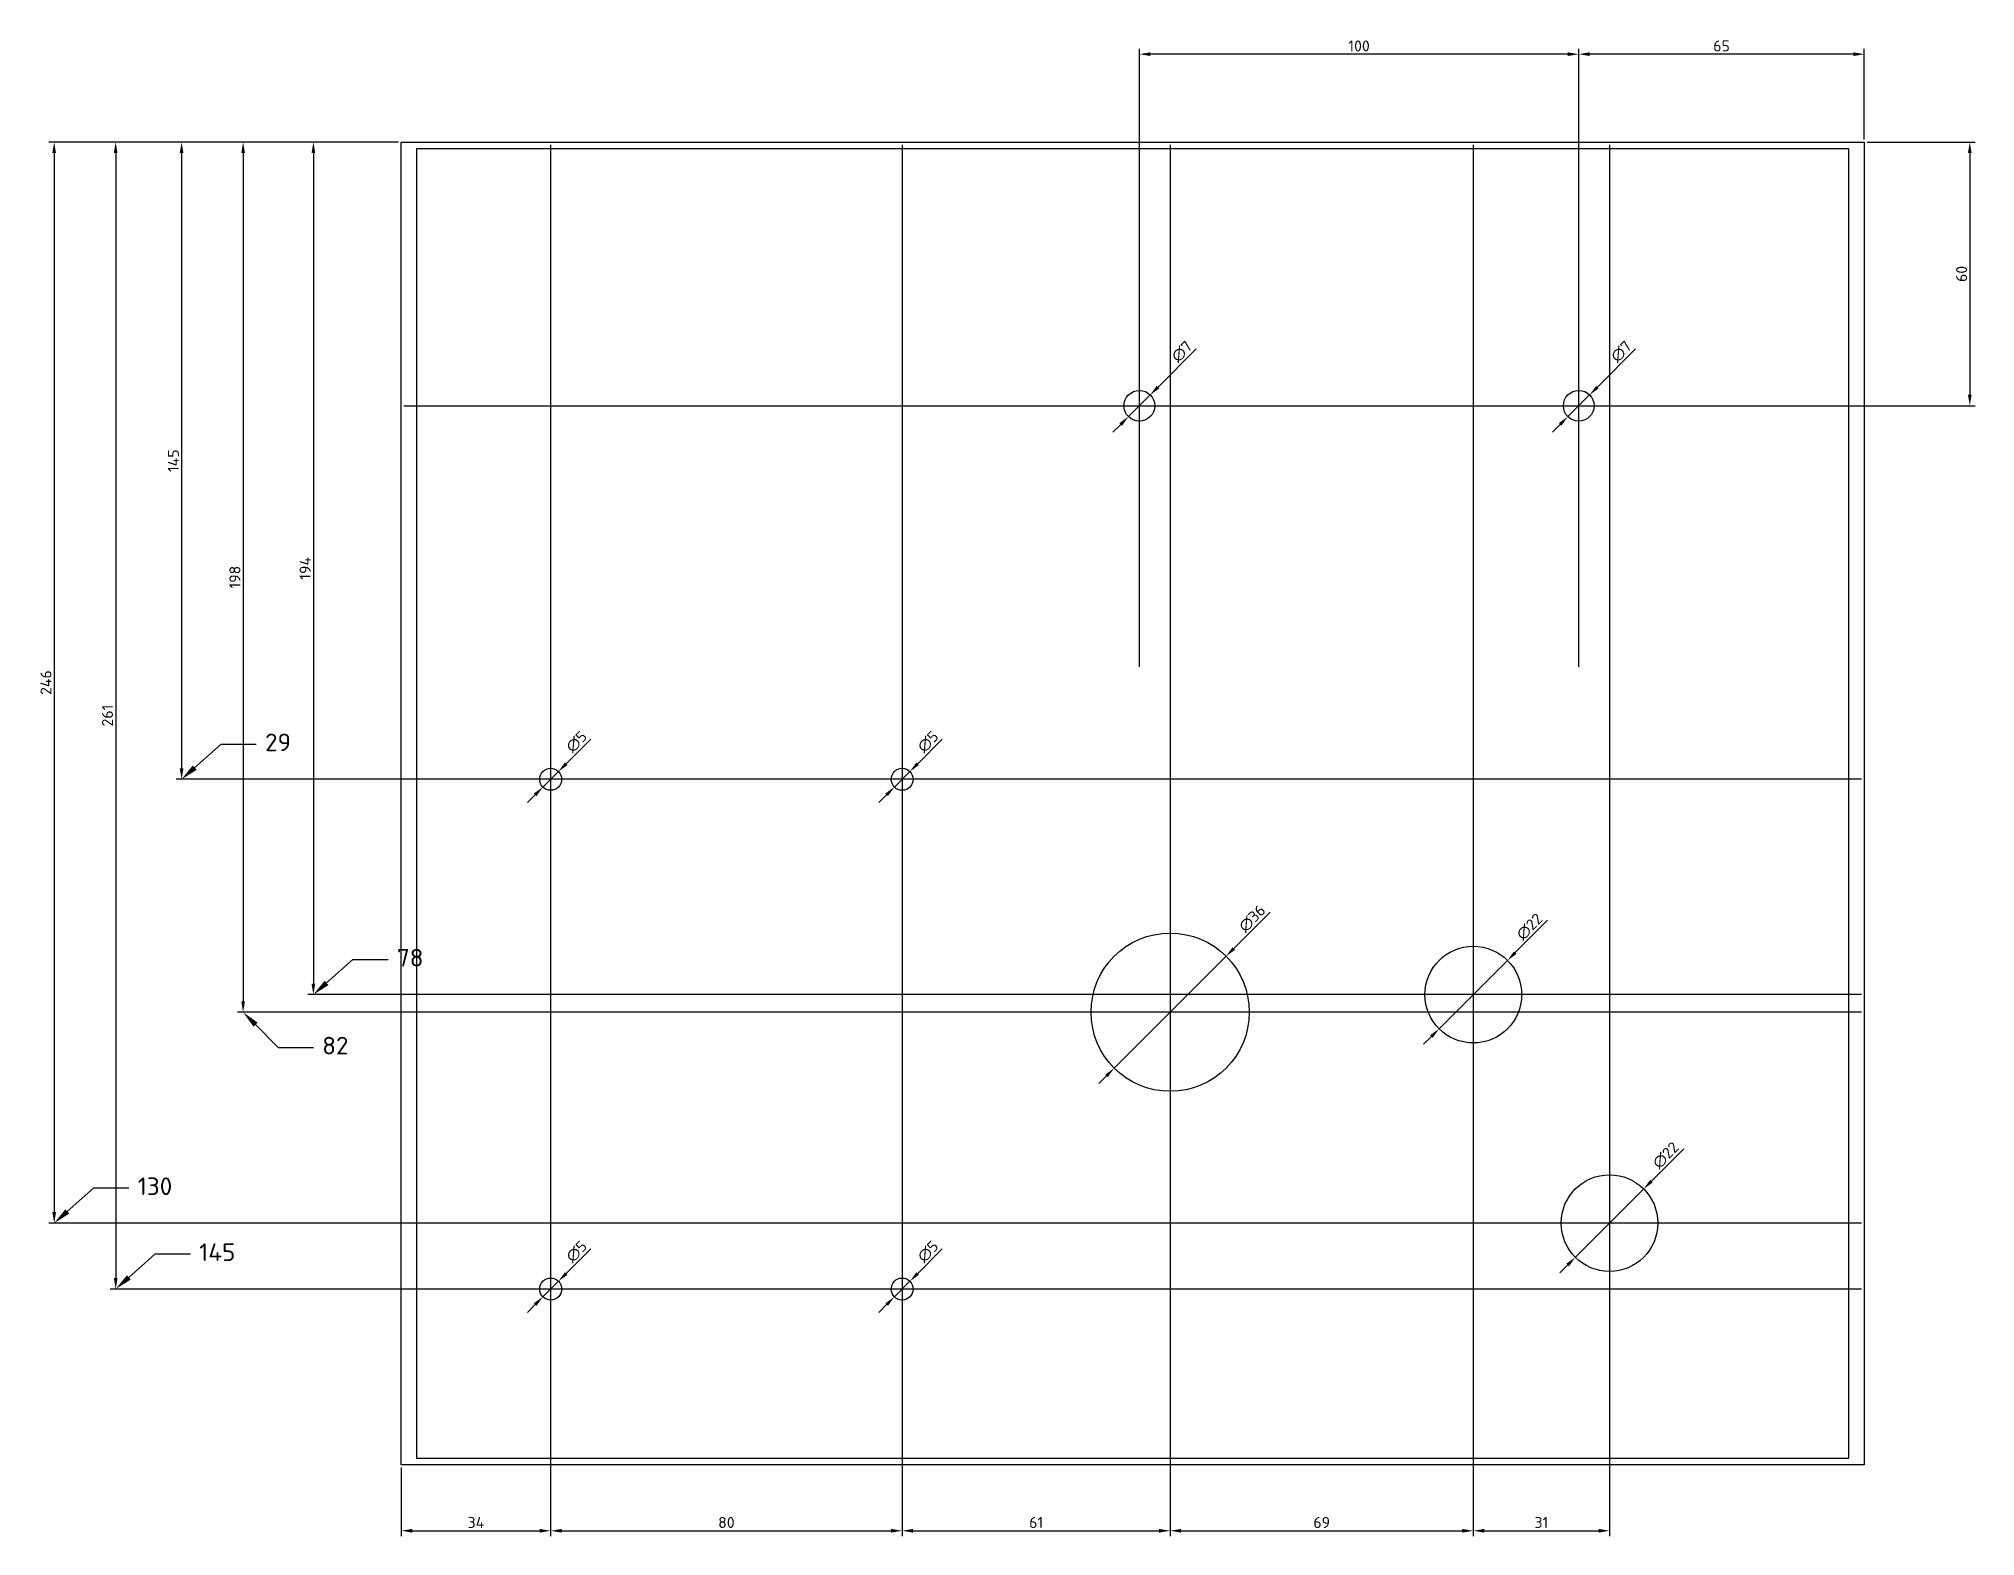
# Model space of a CAD drawing. Header units: millimetres. Extents: x -1678 to 2274, y -442 to 957.
# Drawn here: x -42.5 to 398.3, y -442.2 to -101.5 of the extents above; entities that cross this region are included whole.
import ezdxf
from ezdxf import colors
from ezdxf.entities.mleader import LeaderData, LeaderLine
from ezdxf.math import Vec2, Vec3

# ---------------------------------------------------------------- set-up
doc = ezdxf.new("R2010")
doc.units = ezdxf.units.MM
doc.layers.add('Dimensions', color=30, linetype='Continuous')
doc.styles.get("Standard").update_dxf_attribs({"font": 'txt.shx'})
doc.dimstyles.new('ISO-25', dxfattribs={"dimtxt": 2.5, "dimasz": 2.5, "dimexe": 1.25, "dimexo": 0.625, "dimtad": 1, "dimtxsty": 'Standard', "dimcen": 2.5, "dimadec": 0, "dimazin": 0, "dimtfac": 1, "dimtmove": 0, "dimatfit": 3, "dimfxl": 1, "dimarcsym": 0})

msp = doc.modelspace()

# ---------------------------------------------------------------- blocks, each defined once
blk = doc.blocks.new('*D39')
at = {"layer": 'Defpoints', "color": 0}
for p in [(40, -125), (20, -319), (373, -319)]:
    blk.add_point(p, dxfattribs=at)
at = {"layer": 'Dimensions', "color": 0, "lineweight": -2}
for p, q in [((39.38, -125), (18.75, -125)), ((20, -127.5), (20, -316.5)), ((372.38, -319), (18.75, -319))]:
    blk.add_line(p, q, dxfattribs=at)
at = {"layer": 'Dimensions', "color": 0}
for points in [[(19.58, -127.5), (20.42, -127.5), (20, -125)], [(19.58, -316.5), (20.42, -316.5), (20, -319)]]:
    blk.add_solid(points, dxfattribs=at)
at = {"layer": 'Dimensions', "color": 0, "insert": (18.13, -222), "char_height": 2.5, "attachment_point": 5, "rotation": 90}
blk.add_mtext('194', dxfattribs=at)
blk = doc.blocks.new('*D40')
at = {"layer": 'Defpoints', "color": 0}
for p in [(39.38, -125), (4, -323), (373, -323)]:
    blk.add_point(p, dxfattribs=at)
at = {"layer": 'Dimensions', "color": 0, "lineweight": -2}
for p, q in [((38.75, -125), (2.75, -125)), ((4, -127.5), (4, -320.5)), ((372.38, -323), (2.75, -323))]:
    blk.add_line(p, q, dxfattribs=at)
at = {"layer": 'Dimensions', "color": 0}
for points in [[(3.58, -127.5), (4.42, -127.5), (4, -125)], [(3.58, -320.5), (4.42, -320.5), (4, -323)]]:
    blk.add_solid(points, dxfattribs=at)
at = {"layer": 'Dimensions', "color": 0, "insert": (2.13, -224), "char_height": 2.5, "attachment_point": 5, "rotation": 90}
blk.add_mtext('198', dxfattribs=at)
blk = doc.blocks.new('*D41')
at = {"layer": 'Defpoints', "color": 0}
for p in [(38.75, -125), (-10, -270), (373, -270)]:
    blk.add_point(p, dxfattribs=at)
at = {"layer": 'Dimensions', "color": 0, "lineweight": -2}
for p, q in [((38.12, -125), (-11.25, -125)), ((-10, -127.5), (-10, -267.5)), ((372.38, -270), (-11.25, -270))]:
    blk.add_line(p, q, dxfattribs=at)
at = {"layer": 'Dimensions', "color": 0}
for points in [[(-10.42, -127.5), (-9.58, -127.5), (-10, -125)], [(-10.42, -267.5), (-9.58, -267.5), (-10, -270)]]:
    blk.add_solid(points, dxfattribs=at)
at = {"layer": 'Dimensions', "color": 0, "insert": (-11.87, -197.5), "char_height": 2.5, "attachment_point": 5, "rotation": 90}
blk.add_mtext('145', dxfattribs=at)
blk = doc.blocks.new('*D42')
at = {"layer": 'Defpoints', "color": 0}
for p in [(40, -125), (-25, -386), (373, -386)]:
    blk.add_point(p, dxfattribs=at)
at = {"layer": 'Dimensions', "color": 0, "lineweight": -2}
for p, q in [((39.38, -125), (-26.25, -125)), ((-25, -127.5), (-25, -383.5)), ((372.38, -386), (-26.25, -386))]:
    blk.add_line(p, q, dxfattribs=at)
at = {"layer": 'Dimensions', "color": 0}
for points in [[(-25.42, -127.5), (-24.58, -127.5), (-25, -125)], [(-25.42, -383.5), (-24.58, -383.5), (-25, -386)]]:
    blk.add_solid(points, dxfattribs=at)
at = {"layer": 'Dimensions', "color": 0, "insert": (-26.87, -255.5), "char_height": 2.5, "attachment_point": 5, "rotation": 90}
blk.add_mtext('261', dxfattribs=at)
blk = doc.blocks.new('*D43')
at = {"layer": 'Defpoints', "color": 0}
for p in [(40, -125), (-39, -371), (373, -371)]:
    blk.add_point(p, dxfattribs=at)
at = {"layer": 'Dimensions', "color": 0, "lineweight": -2}
for p, q in [((39.38, -125), (-40.25, -125)), ((-39, -127.5), (-39, -368.5)), ((372.38, -371), (-40.25, -371))]:
    blk.add_line(p, q, dxfattribs=at)
at = {"layer": 'Dimensions', "color": 0}
for points in [[(-39.42, -127.5), (-38.58, -127.5), (-39, -125)], [(-39.42, -368.5), (-38.58, -368.5), (-39, -371)]]:
    blk.add_solid(points, dxfattribs=at)
at = {"layer": 'Dimensions', "color": 0, "insert": (-40.87, -248), "char_height": 2.5, "attachment_point": 5, "rotation": 90}
blk.add_mtext('246', dxfattribs=at)
blk = doc.blocks.new('*D46')
at = {"layer": 'Defpoints', "color": 0}
for p in [(74, -125), (40, -426), (74, -441)]:
    blk.add_point(p, dxfattribs=at)
at = {"layer": 'Dimensions', "color": 0, "lineweight": -2}
for p, q in [((74, -125.62), (74, -442.25)), ((40, -426.62), (40, -442.25)), ((42.5, -441), (71.5, -441))]:
    blk.add_line(p, q, dxfattribs=at)
at = {"layer": 'Dimensions', "color": 0}
for points in [[(42.5, -440.58), (42.5, -441.42), (40, -441)], [(71.5, -440.58), (71.5, -441.42), (74, -441)]]:
    blk.add_solid(points, dxfattribs=at)
at = {"layer": 'Dimensions', "color": 0, "insert": (57, -439.12), "char_height": 2.5, "attachment_point": 5}
blk.add_mtext('34', dxfattribs=at)
blk = doc.blocks.new('*D47')
at = {"layer": 'Defpoints', "color": 0}
for p in [(154, -125), (74, -426), (154, -441)]:
    blk.add_point(p, dxfattribs=at)
at = {"layer": 'Dimensions', "color": 0, "lineweight": -2}
for p, q in [((154, -125.62), (154, -442.25)), ((74, -426.62), (74, -442.25)), ((76.5, -441), (151.5, -441))]:
    blk.add_line(p, q, dxfattribs=at)
at = {"layer": 'Dimensions', "color": 0}
for points in [[(76.5, -440.58), (76.5, -441.42), (74, -441)], [(151.5, -440.58), (151.5, -441.42), (154, -441)]]:
    blk.add_solid(points, dxfattribs=at)
at = {"layer": 'Dimensions', "color": 0, "insert": (114, -439.12), "char_height": 2.5, "attachment_point": 5}
blk.add_mtext('80', dxfattribs=at)
blk = doc.blocks.new('*D48')
at = {"layer": 'Defpoints', "color": 0}
for p in [(215, -125), (154, -426), (215, -441)]:
    blk.add_point(p, dxfattribs=at)
at = {"layer": 'Dimensions', "color": 0, "lineweight": -2}
for p, q in [((215, -125.62), (215, -442.25)), ((154, -426.62), (154, -442.25)), ((156.5, -441), (212.5, -441))]:
    blk.add_line(p, q, dxfattribs=at)
at = {"layer": 'Dimensions', "color": 0}
for points in [[(156.5, -440.58), (156.5, -441.42), (154, -441)], [(212.5, -440.58), (212.5, -441.42), (215, -441)]]:
    blk.add_solid(points, dxfattribs=at)
at = {"layer": 'Dimensions', "color": 0, "insert": (184.5, -439.12), "char_height": 2.5, "attachment_point": 5}
blk.add_mtext('61', dxfattribs=at)
blk = doc.blocks.new('*D49')
at = {"layer": 'Defpoints', "color": 0}
for p in [(284, -125), (215, -426), (284, -441)]:
    blk.add_point(p, dxfattribs=at)
at = {"layer": 'Dimensions', "color": 0, "lineweight": -2}
for p, q in [((284, -125.62), (284, -442.25)), ((215, -426.62), (215, -442.25)), ((217.5, -441), (281.5, -441))]:
    blk.add_line(p, q, dxfattribs=at)
at = {"layer": 'Dimensions', "color": 0}
for points in [[(217.5, -440.58), (217.5, -441.42), (215, -441)], [(281.5, -440.58), (281.5, -441.42), (284, -441)]]:
    blk.add_solid(points, dxfattribs=at)
at = {"layer": 'Dimensions', "color": 0, "insert": (249.5, -439.12), "char_height": 2.5, "attachment_point": 5}
blk.add_mtext('69', dxfattribs=at)
blk = doc.blocks.new('*D50')
at = {"layer": 'Defpoints', "color": 0}
for p in [(315, -125), (284, -426), (315, -441)]:
    blk.add_point(p, dxfattribs=at)
at = {"layer": 'Dimensions', "color": 0, "lineweight": -2}
for p, q in [((315, -125.62), (315, -442.25)), ((284, -426.62), (284, -442.25)), ((286.5, -441), (312.5, -441))]:
    blk.add_line(p, q, dxfattribs=at)
at = {"layer": 'Dimensions', "color": 0}
for points in [[(286.5, -440.58), (286.5, -441.42), (284, -441)], [(312.5, -440.58), (312.5, -441.42), (315, -441)]]:
    blk.add_solid(points, dxfattribs=at)
at = {"layer": 'Dimensions', "color": 0, "insert": (299.5, -439.12), "char_height": 2.5, "attachment_point": 5}
blk.add_mtext('31', dxfattribs=at)
blk = doc.blocks.new('*D51')
at = {"layer": 'Defpoints', "color": 0}
for p in [(75.77, -268.23), (72.23, -271.77)]:
    blk.add_point(p, dxfattribs=at)
at = {"layer": 'Dimensions', "color": 0, "lineweight": -2}
for p, q in [((83.13, -260.87), (77.54, -266.46)), ((72.23, -271.77), (75.77, -268.23)), ((70.46, -273.54), (68.7, -275.3))]:
    blk.add_line(p, q, dxfattribs=at)
at = {"layer": 'Dimensions', "color": 0}
for points in [[(77.24, -266.17), (77.83, -266.76), (75.77, -268.23)], [(70.17, -273.24), (70.76, -273.83), (72.23, -271.77)]]:
    blk.add_solid(points, dxfattribs=at)
at = {"layer": 'Dimensions', "color": 0, "insert": (79.89, -261.46), "char_height": 2.5, "attachment_point": 5, "rotation": 45}
blk.add_mtext('∅5', dxfattribs=at)
blk = doc.blocks.new('*D52')
at = {"layer": 'Defpoints', "color": 0}
for p in [(72.23, -387.77), (75.77, -384.23)]:
    blk.add_point(p, dxfattribs=at)
at = {"layer": 'Dimensions', "color": 0, "lineweight": -2}
for p, q in [((83.13, -376.87), (77.54, -382.46)), ((72.23, -387.77), (75.77, -384.23)), ((70.46, -389.54), (68.7, -391.3))]:
    blk.add_line(p, q, dxfattribs=at)
at = {"layer": 'Dimensions', "color": 0}
for points in [[(77.24, -382.17), (77.83, -382.76), (75.77, -384.23)], [(70.17, -389.24), (70.76, -389.83), (72.23, -387.77)]]:
    blk.add_solid(points, dxfattribs=at)
at = {"layer": 'Dimensions', "color": 0, "insert": (79.89, -377.46), "char_height": 2.5, "attachment_point": 5, "rotation": 45}
blk.add_mtext('∅5', dxfattribs=at)
blk = doc.blocks.new('*D53')
at = {"layer": 'Defpoints', "color": 0}
for p in [(152.23, -387.77), (155.77, -384.23)]:
    blk.add_point(p, dxfattribs=at)
at = {"layer": 'Dimensions', "color": 0, "lineweight": -2}
for p, q in [((163.13, -376.87), (157.54, -382.46)), ((152.23, -387.77), (155.77, -384.23)), ((150.46, -389.54), (148.7, -391.3))]:
    blk.add_line(p, q, dxfattribs=at)
at = {"layer": 'Dimensions', "color": 0}
for points in [[(157.24, -382.17), (157.83, -382.76), (155.77, -384.23)], [(150.17, -389.24), (150.76, -389.83), (152.23, -387.77)]]:
    blk.add_solid(points, dxfattribs=at)
at = {"layer": 'Dimensions', "color": 0, "insert": (159.89, -377.46), "char_height": 2.5, "attachment_point": 5, "rotation": 45}
blk.add_mtext('∅5', dxfattribs=at)
blk = doc.blocks.new('*D54')
at = {"layer": 'Defpoints', "color": 0}
for p in [(155.77, -268.23), (152.23, -271.77)]:
    blk.add_point(p, dxfattribs=at)
at = {"layer": 'Dimensions', "color": 0, "lineweight": -2}
for p, q in [((163.13, -260.87), (157.54, -266.46)), ((152.23, -271.77), (155.77, -268.23)), ((150.46, -273.54), (148.7, -275.3))]:
    blk.add_line(p, q, dxfattribs=at)
at = {"layer": 'Dimensions', "color": 0}
for points in [[(157.24, -266.17), (157.83, -266.76), (155.77, -268.23)], [(150.17, -273.24), (150.76, -273.83), (152.23, -271.77)]]:
    blk.add_solid(points, dxfattribs=at)
at = {"layer": 'Dimensions', "color": 0, "insert": (159.89, -261.46), "char_height": 2.5, "attachment_point": 5, "rotation": 45}
blk.add_mtext('∅5', dxfattribs=at)
blk = doc.blocks.new('*D55')
at = {"layer": 'Defpoints', "color": 0}
for p in [(227.73, -310.27), (202.27, -335.73)]:
    blk.add_point(p, dxfattribs=at)
at = {"layer": 'Dimensions', "color": 0, "lineweight": -2}
for p, q in [((237.8, -300.2), (229.5, -308.5)), ((202.27, -335.73), (227.73, -310.27)), ((200.5, -337.5), (198.74, -339.26))]:
    blk.add_line(p, q, dxfattribs=at)
at = {"layer": 'Dimensions', "color": 0}
for points in [[(229.2, -308.21), (229.79, -308.8), (227.73, -310.27)], [(200.21, -337.2), (200.8, -337.79), (202.27, -335.73)]]:
    blk.add_solid(points, dxfattribs=at)
at = {"layer": 'Dimensions', "color": 0, "insert": (233.67, -301.67), "char_height": 2.5, "attachment_point": 5, "rotation": 45}
blk.add_mtext('∅36', dxfattribs=at)
blk = doc.blocks.new('*D56')
at = {"layer": 'Defpoints', "color": 0}
for p in [(291.78, -311.22), (276.22, -326.78)]:
    blk.add_point(p, dxfattribs=at)
at = {"layer": 'Dimensions', "color": 0, "lineweight": -2}
for p, q in [((300.91, -302.09), (293.55, -309.45)), ((276.22, -326.78), (291.78, -311.22)), ((274.45, -328.55), (272.69, -330.31))]:
    blk.add_line(p, q, dxfattribs=at)
at = {"layer": 'Dimensions', "color": 0}
for points in [[(293.25, -309.16), (293.84, -309.75), (291.78, -311.22)], [(274.16, -328.25), (274.75, -328.84), (276.22, -326.78)]]:
    blk.add_solid(points, dxfattribs=at)
at = {"layer": 'Dimensions', "color": 0, "insert": (296.79, -303.56), "char_height": 2.5, "attachment_point": 5, "rotation": 45}
blk.add_mtext('∅22', dxfattribs=at)
blk = doc.blocks.new('*D57')
at = {"layer": 'Defpoints', "color": 0}
for p in [(322.78, -363.22), (307.22, -378.78)]:
    blk.add_point(p, dxfattribs=at)
at = {"layer": 'Dimensions', "color": 0, "lineweight": -2}
for p, q in [((331.91, -354.09), (324.55, -361.45)), ((307.22, -378.78), (322.78, -363.22)), ((305.45, -380.55), (303.69, -382.31))]:
    blk.add_line(p, q, dxfattribs=at)
at = {"layer": 'Dimensions', "color": 0}
for points in [[(324.25, -361.16), (324.84, -361.75), (322.78, -363.22)], [(305.16, -380.25), (305.75, -380.84), (307.22, -378.78)]]:
    blk.add_solid(points, dxfattribs=at)
at = {"layer": 'Dimensions', "color": 0, "insert": (327.79, -355.56), "char_height": 2.5, "attachment_point": 5, "rotation": 45}
blk.add_mtext('∅22', dxfattribs=at)
blk = doc.blocks.new('*D58')
at = {"layer": 'Defpoints', "color": 0}
for p in [(373, -125), (40, -185), (397, -185)]:
    blk.add_point(p, dxfattribs=at)
at = {"layer": 'Dimensions', "color": 0, "lineweight": -2}
for p, q in [((373.62, -125), (398.25, -125)), ((397, -127.5), (397, -182.5)), ((40.62, -185), (398.25, -185))]:
    blk.add_line(p, q, dxfattribs=at)
at = {"layer": 'Dimensions', "color": 0}
for points in [[(396.58, -127.5), (397.42, -127.5), (397, -125)], [(396.58, -182.5), (397.42, -182.5), (397, -185)]]:
    blk.add_solid(points, dxfattribs=at)
at = {"layer": 'Dimensions', "color": 0, "insert": (395.13, -155), "char_height": 2.5, "attachment_point": 5, "rotation": 90}
blk.add_mtext('60', dxfattribs=at)
blk = doc.blocks.new('*D59')
at = {"layer": 'Defpoints', "color": 0}
for p in [(308, -105), (373, -125), (308, -245)]:
    blk.add_point(p, dxfattribs=at)
at = {"layer": 'Dimensions', "color": 0, "lineweight": -2}
for p, q in [((308, -244.38), (308, -103.75)), ((370.5, -105), (310.5, -105)), ((373, -124.38), (373, -103.75))]:
    blk.add_line(p, q, dxfattribs=at)
at = {"layer": 'Dimensions', "color": 0}
for points in [[(310.5, -104.58), (310.5, -105.42), (308, -105)], [(370.5, -104.58), (370.5, -105.42), (373, -105)]]:
    blk.add_solid(points, dxfattribs=at)
at = {"layer": 'Dimensions', "color": 0, "insert": (340.5, -103.12), "char_height": 2.5, "attachment_point": 5}
blk.add_mtext('65', dxfattribs=at)
blk = doc.blocks.new('*D60')
at = {"layer": 'Defpoints', "color": 0}
for p in [(208, -105), (308, -125), (208, -245)]:
    blk.add_point(p, dxfattribs=at)
at = {"layer": 'Dimensions', "color": 0, "lineweight": -2}
for p, q in [((208, -244.38), (208, -103.75)), ((305.5, -105), (210.5, -105)), ((308, -124.38), (308, -103.75))]:
    blk.add_line(p, q, dxfattribs=at)
at = {"layer": 'Dimensions', "color": 0}
for points in [[(210.5, -104.58), (210.5, -105.42), (208, -105)], [(305.5, -104.58), (305.5, -105.42), (308, -105)]]:
    blk.add_solid(points, dxfattribs=at)
at = {"layer": 'Dimensions', "color": 0, "insert": (258, -103.12), "char_height": 2.5, "attachment_point": 5}
blk.add_mtext('100', dxfattribs=at)
blk = doc.blocks.new('*D61')
at = {"layer": 'Defpoints', "color": 0}
for p in [(310.47, -182.53), (305.53, -187.47)]:
    blk.add_point(p, dxfattribs=at)
at = {"layer": 'Dimensions', "color": 0, "lineweight": -2}
for p, q in [((320.92, -172.08), (312.24, -180.76)), ((305.53, -187.47), (310.47, -182.53)), ((303.76, -189.24), (301.99, -191.01))]:
    blk.add_line(p, q, dxfattribs=at)
at = {"layer": 'Dimensions', "color": 0}
for points in [[(311.95, -180.46), (312.54, -181.05), (310.47, -182.53)], [(303.46, -188.95), (304.05, -189.54), (305.53, -187.47)]]:
    blk.add_solid(points, dxfattribs=at)
at = {"layer": 'Dimensions', "color": 0, "insert": (317.67, -172.67), "char_height": 2.5, "attachment_point": 5, "rotation": 45}
blk.add_mtext('∅7', dxfattribs=at)
blk = doc.blocks.new('*D62')
at = {"layer": 'Defpoints', "color": 0}
for p in [(210.47, -182.53), (205.53, -187.47)]:
    blk.add_point(p, dxfattribs=at)
at = {"layer": 'Dimensions', "color": 0, "lineweight": -2}
for p, q in [((220.92, -172.08), (212.24, -180.76)), ((205.53, -187.47), (210.47, -182.53)), ((203.76, -189.24), (201.99, -191.01))]:
    blk.add_line(p, q, dxfattribs=at)
at = {"layer": 'Dimensions', "color": 0}
for points in [[(211.95, -180.46), (212.54, -181.05), (210.47, -182.53)], [(203.46, -188.95), (204.05, -189.54), (205.53, -187.47)]]:
    blk.add_solid(points, dxfattribs=at)
at = {"layer": 'Dimensions', "color": 0, "insert": (217.67, -172.67), "char_height": 2.5, "attachment_point": 5, "rotation": 45}
blk.add_mtext('∅7', dxfattribs=at)

# ---------------------------------------------------------------- dimensions: what is measured, and where the dimension line sits
at = {"layer": 'Dimensions'}
for base, p1, p2, picture, middle in [((208, -105), (308, -125), (208, -245), '*D60', (258, -103.125)), ((308, -105), (373, -125), (308, -245), '*D59', (340.5, -103.125)), ((74, -441), (40, -426), (74, -125), '*D46', (57, -439.125)), ((154, -441), (74, -426), (154, -125), '*D47', (114, -439.125)), ((215, -441), (154, -426), (215, -125), '*D48', (184.5, -439.125)), ((284, -441), (215, -426), (284, -125), '*D49', (249.5, -439.125)), ((315, -441), (284, -426), (315, -125), '*D50', (299.5, -439.125))]:
    dim = msp.add_linear_dim(base=base, p1=p1, p2=p2, dimstyle='ISO-25', dxfattribs=at)
    dim.commit()
    dim.dimension.update_dxf_attribs({"geometry": picture, "text_midpoint": middle})
for base, p1, p2, picture, middle in [((-39, -371), (40, -125), (373, -371), '*D43', (-40.875, -248)), ((-25, -386), (40, -125), (373, -386), '*D42', (-26.875, -255.5)), ((-10, -270), (38.75, -125), (373, -270), '*D41', (-11.875, -197.5)), ((4, -323), (39.375, -125), (373, -323), '*D40', (2.125, -224)), ((20, -319), (40, -125), (373, -319), '*D39', (18.125, -222)), ((397, -185), (373, -125), (40, -185), '*D58', (395.125, -155))]:
    dim = msp.add_linear_dim(base=base, p1=p1, p2=p2, angle=90, dimstyle='ISO-25', dxfattribs=at)
    dim.commit()
    dim.dimension.update_dxf_attribs({"geometry": picture, "text_midpoint": middle})
for p1, p2, picture, middle in [((205.525, -187.475), (210.475, -182.525), '*D62', (219, -174)), ((305.525, -187.475), (310.475, -182.525), '*D61', (319, -174)), ((202.272, -335.728), (227.728, -310.272), '*D55', (235, -303))]:
    dim = msp.add_diameter_dim_2p(p1=p1, p2=p2, dimstyle='ISO-25', dxfattribs=at)
    dim.commit()
    dim.dimension.update_dxf_attribs({"geometry": picture, "text_midpoint": middle, "dimtype": 163})
for p1, p2, picture, middle in [((72.232, -271.768), (75.768, -268.232), '*D51', (79.893, -261.456)), ((152.232, -271.768), (155.768, -268.232), '*D54', (159.893, -261.456)), ((276.222, -326.778), (291.778, -311.222), '*D56', (296.787, -303.562)), ((307.222, -378.778), (322.778, -363.222), '*D57', (327.787, -355.562)), ((72.232, -387.768), (75.768, -384.232), '*D52', (79.893, -377.456)), ((152.232, -387.768), (155.768, -384.232), '*D53', (159.893, -377.456))]:
    dim = msp.add_diameter_dim_2p(p1=p1, p2=p2, dimstyle='ISO-25', dxfattribs=at)
    dim.commit()
    dim.dimension.update_dxf_attribs({"geometry": picture, "text_midpoint": middle})

# ---------------------------------------------------------------- linework, layer by layer
at = {"color": 0}
msp.add_lwpolyline([(369.5, -126.5), (43.5, -126.5), (43.5, -424.5), (369.5, -424.5)], close=True, dxfattribs=at)
for centre, radius in [((208, -185), 3.5), ((308, -185), 3.5), ((74, -270), 2.5), ((154, -270), 2.5), ((215, -323), 18), ((284, -319), 11), ((315, -371), 11), ((74, -386), 2.5), ((154, -386), 2.5)]:
    msp.add_circle(centre, radius)
at = {"layer": 'Dimensions', "color": 3}
msp.add_lwpolyline([(40, -125), (373, -125), (373, -426), (40, -426)], close=True, dxfattribs=at)

msp.set_redraw_order([(e.dxf.handle, doc.entitydb.next_handle()) for e in msp.query("TEXT MTEXT ATTDEF DIMENSION ARC_DIMENSION")])  # texts and dimensions are drawn at this point

# ---------------------------------------------------------------- leaders
at = {"layer": 'Dimensions'}
ml = msp.add_multileader_mtext('Standard', dxfattribs=at)
ml.set_content('29', color=256)
ml.set_leader_properties()
ml.build(insert=Vec2(0, 0))
ctx = ml.context
ctx.base_point, ctx.plane_origin = Vec3(7, -262), Vec3(-10, -270)
notes = []
notes.append((ctx, [(0, (1, 1, 0), (-1, -262), (1, 0), 8, [(0, [(-10, -270)], 0, [])])]))
ctx.mtext.insert, ctx.mtext.flow_direction = Vec3(9, -259.6), 5
ml = msp.add_multileader_mtext('Standard', dxfattribs=at)
ml.set_content('78', color=256)
ml.set_leader_properties()
ml.build(insert=Vec2(0, 0))
ctx = ml.context
ctx.base_point, ctx.plane_origin = Vec3(37, -311), Vec3(20, -319)
notes.append((ctx, [(0, (1, 1, 0), (29, -311), (1, 0), 8, [(0, [(20, -319)], 0, [])])]))
ctx.mtext.insert, ctx.mtext.flow_direction = Vec3(39, -308.6), 5
ml = msp.add_multileader_mtext('Standard', dxfattribs=at)
ml.set_content('82', color=256)
ml.set_leader_properties()
ml.build(insert=Vec2(0, 0))
ctx = ml.context
ctx.base_point, ctx.plane_origin = Vec3(20, -331), Vec3(4, -323)
notes.append((ctx, [(0, (1, 1, 0), (12, -331), (1, 0), 8, [(0, [(4, -323)], 0, [])])]))
ctx.mtext.insert, ctx.mtext.flow_direction = Vec3(22, -328.6), 5
ml = msp.add_multileader_mtext('Standard', dxfattribs=at)
ml.set_content('130', color=256)
ml.set_leader_properties()
ml.build(insert=Vec2(0, 0))
ctx = ml.context
ctx.base_point, ctx.plane_origin = Vec3(-22, -363), Vec3(-39, -371)
notes.append((ctx, [(0, (1, 1, 0), (-30, -363), (1, 0), 8, [(0, [(-39, -371)], 0, [])])]))
ctx.mtext.insert, ctx.mtext.flow_direction = Vec3(-20, -360.6), 5
ml = msp.add_multileader_mtext('Standard', dxfattribs=at)
ml.set_content('145', color=256)
ml.set_leader_properties()
ml.build(insert=Vec2(0, 0))
ctx = ml.context
ctx.base_point, ctx.plane_origin = Vec3(-8, -378), Vec3(-25, -386)
notes.append((ctx, [(0, (1, 1, 0), (-16, -378), (1, 0), 8, [(0, [(-25, -386)], 0, [])])]))
ctx.mtext.insert, ctx.mtext.flow_direction = Vec3(-6, -375.6), 5
for ctx, leaders in notes:
    for number, flags, end, landing, length, lines in leaders:
        leader = LeaderData()
        leader.index, (leader.has_last_leader_line, leader.has_dogleg_vector, leader.attachment_direction) = number, flags
        leader.last_leader_point, leader.dogleg_vector, leader.dogleg_length = Vec3(end), Vec3(landing), length
        for number, points, colour, breaks in lines:
            line = LeaderLine()
            line.index, line.vertices, line.color, line.breaks = number, Vec3.list(points), colors.encode_raw_color(colour), breaks
            leader.lines.append(line)
        ctx.leaders.append(leader)

doc.saveas('drawing.dxf')
